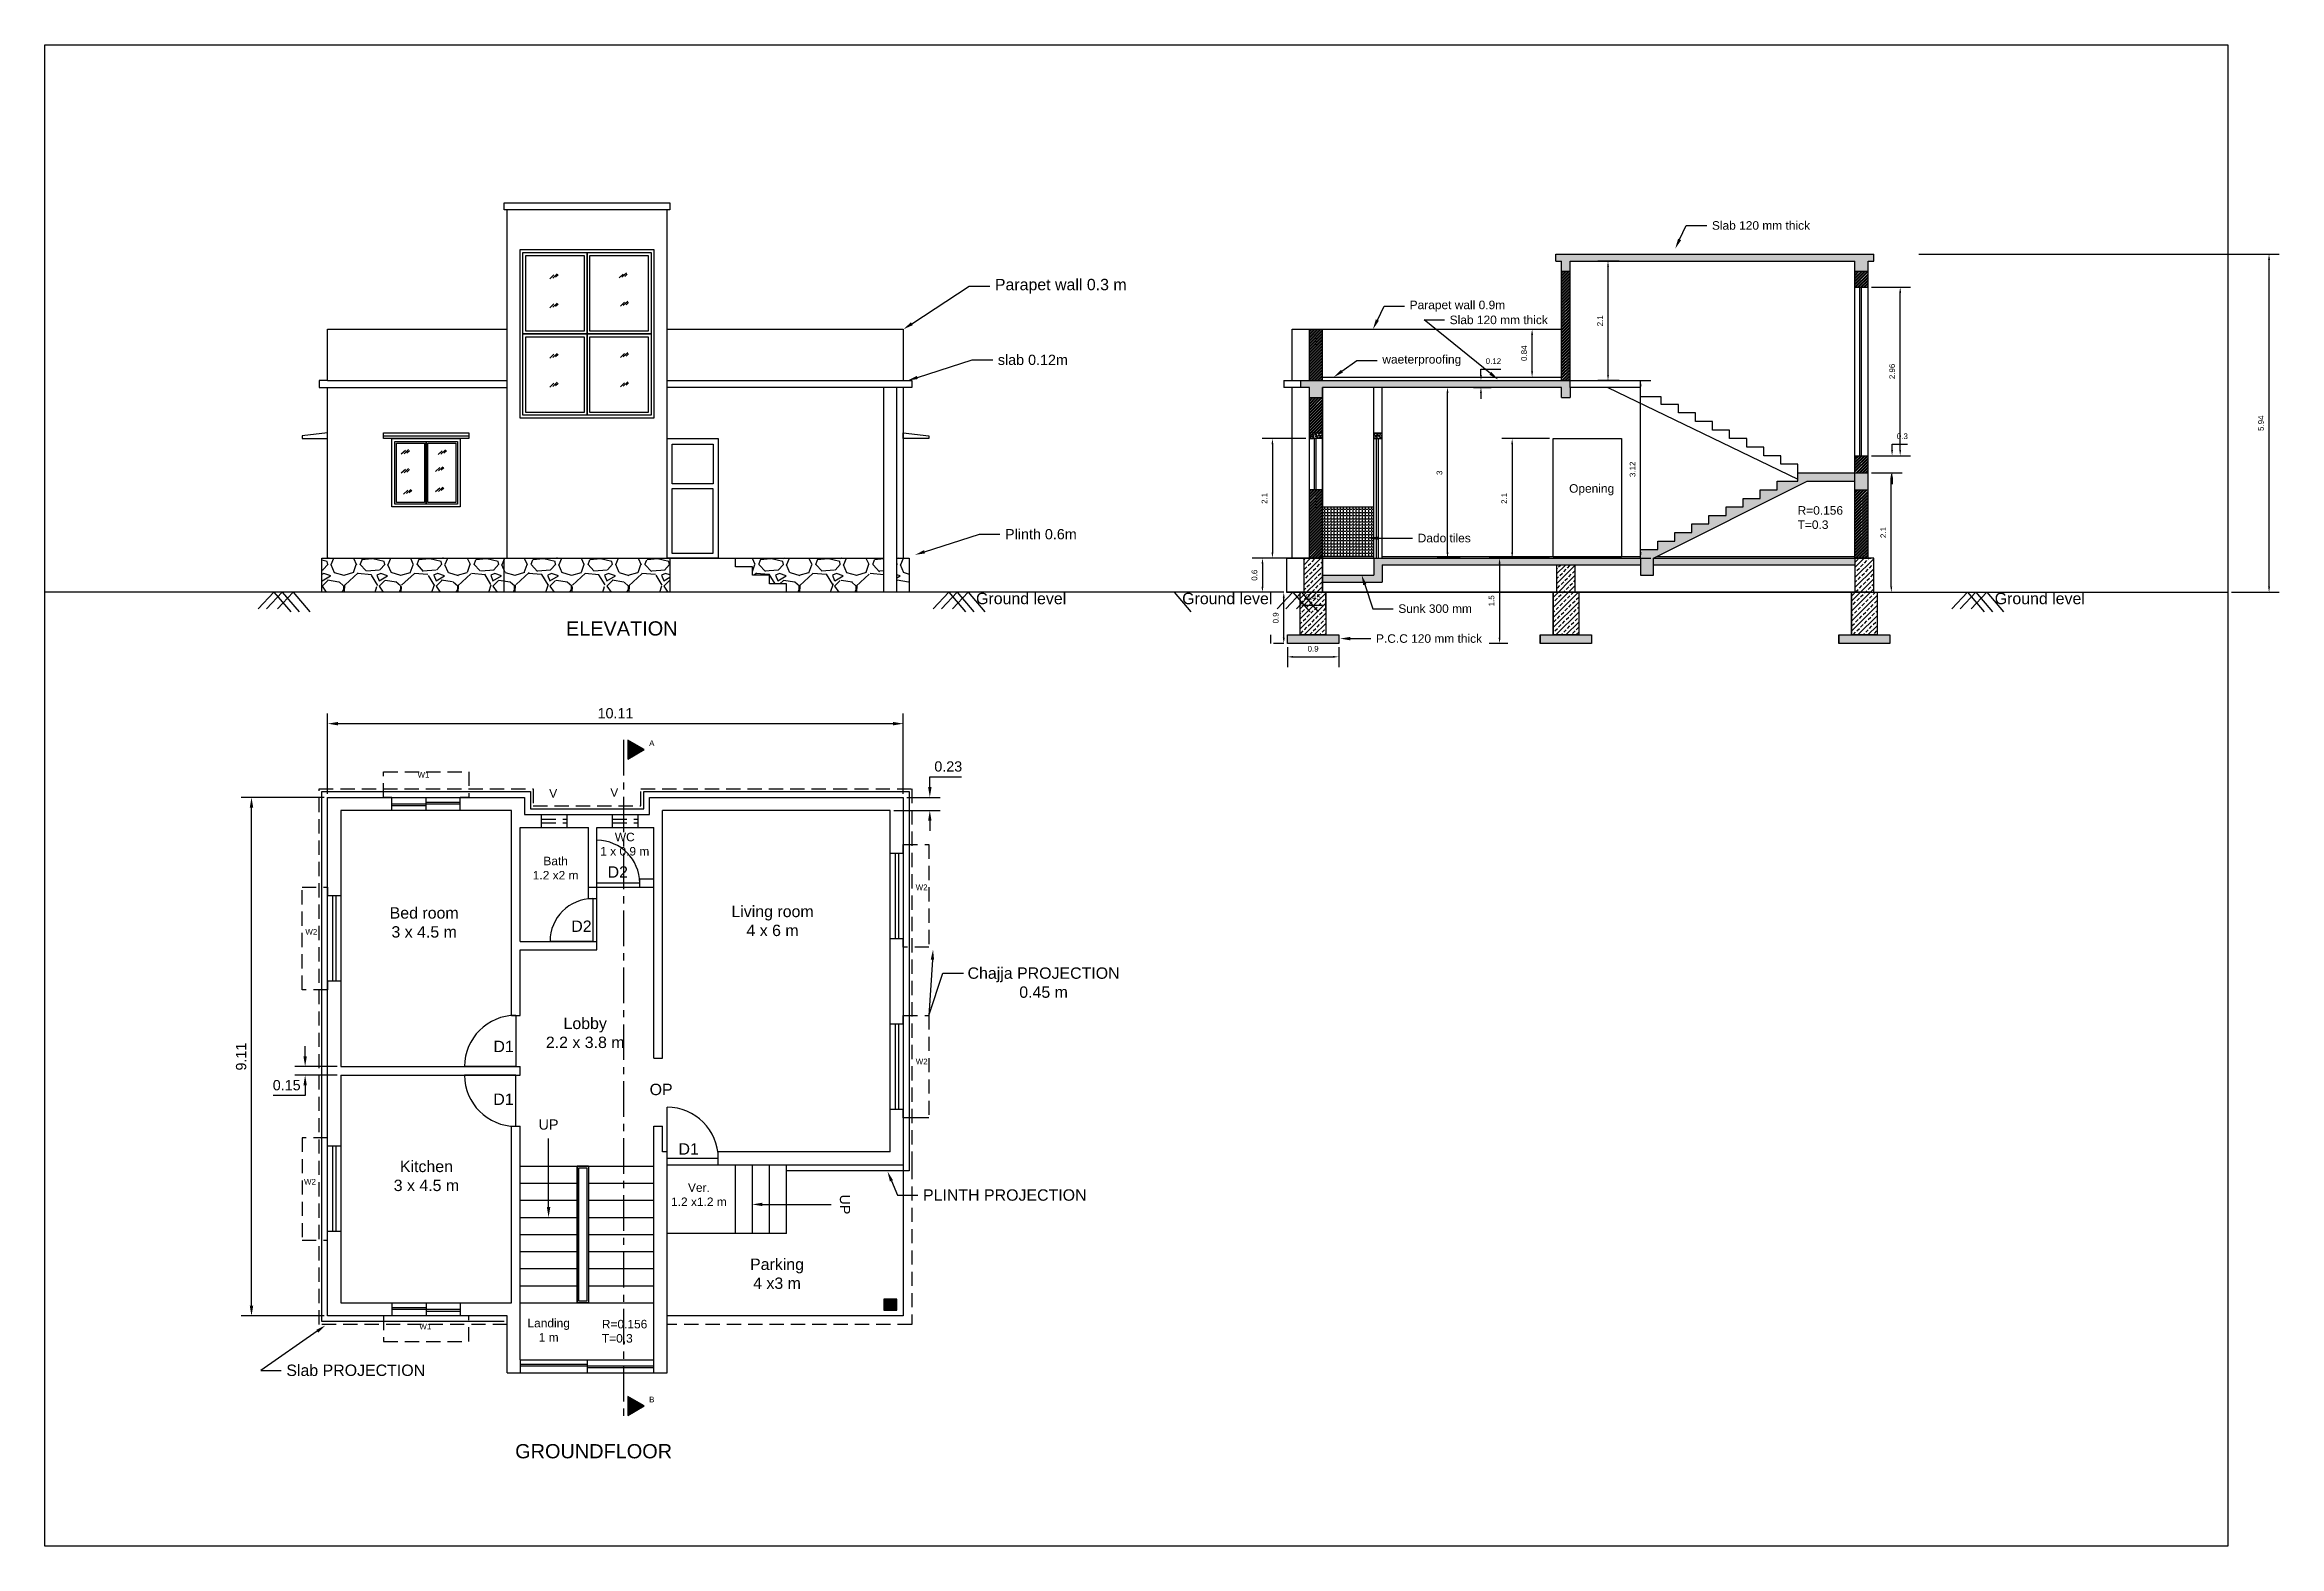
# Model space of a CAD drawing. Header units: metres. Extents: x 4.8 to 44, y 0.8 to 27.1.
import ezdxf
from ezdxf import colors
from ezdxf.entities.mleader import LeaderData, LeaderLine
from ezdxf.math import Vec2, Vec3

# ---------------------------------------------------------------- set-up
doc = ezdxf.new("R2010")
doc.units = ezdxf.units.M
doc.header["$MEASUREMENT"] = 0
doc.linetypes.add('CENTER', pattern=[2, 1.25, -0.25, 0.25, -0.25])
doc.linetypes.add('HIDDEN', pattern=[0.375, 0.25, -0.125])
doc.styles.get("Standard").update_dxf_attribs({"font": 'arial.ttf'})
doc.dimstyles.new('SECTION of Standard', dxfattribs={"dimtxt": 0.1, "dimasz": 0.1, "dimexe": 0.18, "dimexo": 0.0625, "dimgap": 0.09, "dimtad": 1, "dimtoh": 1, "dimdsep": 46, "dimtxsty": 'Standard', "dimcen": 0.09, "dimclrd": 123, "dimclrt": 151, "dimadec": 0, "dimazin": 0, "dimtfac": 1, "dimtofl": 0, "dimtmove": 0, "dimatfit": 3, "dimfxl": 1, "dimtolj": 1, "dimtzin": 0, "dimarcsym": 0})
doc.dimstyles.get("Standard").update_dxf_attribs({"dimtxt": 0.18, "dimasz": 0.18, "dimexe": 0.18, "dimexo": 0.0625, "dimgap": 0.09, "dimtad": 1, "dimtoh": 1, "dimdsep": 46, "dimtxsty": 'Standard', "dimcen": 0.09, "dimadec": 0, "dimazin": 0, "dimtfac": 1, "dimtofl": 0, "dimtmove": 0, "dimatfit": 3, "dimfxl": 1, "dimtolj": 1, "dimtzin": 0, "dimarcsym": 0})
pattern_1 = [(50, (-6.864617, 0), (0.07172602, -0.006275213), [0.0075, -0.0825]), (355, (-6.86462, 0), (-0.01387513, 0.07521921), [0.006, -0.066]), (100.45144, (-6.85864, -0.00052), (0.05785088, 0.068944), [0.00637402, -0.07011421]), (46.1842, (-6.86462, 0.02), (0.10672413, -0.01655193), [0.01125, -0.12375]), (96.63564, (-6.85572, 0.01862), (0.0934662, 0.09741186), [0.00956103, -0.10517138]), (351.18416, (-6.86462, 0.02), (0.0934662, 0.09741186), [0.009, -0.099]), (21, (-6.854617, 0.015), (0.059690705, -0.04026189), [0.0075, -0.0825]), (326, (-6.85462, 0.015), (0.02433153, 0.072515), [0.006, -0.066]), (71.45144, (-6.84964, 0.011645), (0.08402224, 0.03225312), [0.00637402, -0.07011421]), (37.5, (-6.864617, 0), (0.001215986, 0.033289385), [0, -0.0652, 0, -0.067, 0, -0.06625]), (7.5, (-6.864617, 0), (0.026306954, 0.03944117), [0, -0.0382, 0, -0.0637, 0, -0.02525]), (327.5, (-6.886917, 0), (0.053382244, -0.002255487), [0, -0.025, 0, -0.078, 0, -0.1035]), (317.5, (-6.896917, 0), (0.058318617, 0.0100105), [0, -0.0325, 0, -0.0518, 0, -0.0735])]

msp = doc.modelspace()

# ---------------------------------------------------------------- texts
at = {"color": 1, "attachment_point": 1}
for s, width, heights, insert, char_height in [('{\\C165;\\c11495262;Opening}', 1.07127, [0], (31.525, 19.416), 0.15), ('{\\C165;\\c11495262;R=0.156\\PT=0.3}', 1.07127, [0], (35.538, 19.03), 0.15), ('{\\C165;\\c11495262;Ground level}', 2.11918, [0], (21.11, 17.508), 0.2), ('{\\C165;\\c11495262;Ground level}', 2.11918, [0], (24.73, 17.508), 0.2), ('{\\C165;\\c11495262;Ground level}', 2.11918, [0], (38.999, 17.508), 0.2), ('{\\C3;ELEVATION}', 1.52604, [0.207], (13.908, 17.007), 0.25), ('{\\C165;\\c11495262; \\C61;\\c10088173;  \\H0.5x;A}', 1.88938, [0], (15.136, 14.916), 0.2), ('{\\C165;\\c11495262;   \\C61;\\c10088173;  \\H0.75x;V}', 1.88938, [0], (14.299, 14.075), 0.2), ('\\pxqc,t1;{\\C165;\\c11495262;WC\\P1 x 0.9 m}', 1.52604, [0], (14.178, 13.292), 0.15), ('\\pxqc,t1;{\\C165;\\c11495262;Bath\\P1.2 x2 m}', 1.52604, [0], (12.964, 12.871), 0.15), ('{\\C165;\\c11495262;  \\C61;\\c10088173; \\H0.5x;W2}', 1.88938, [0], (19.817, 12.383), 0.2), ('\\pxqc,t1;{\\C165;\\c11495262;Bed room\\P3 x 4.5 m}', 1.52604, [0], (10.655, 11.984), 0.2), ('\\pxqc,t1;{\\C165;\\c11495262;Living room\\P4 x 6 m}', 1.52604, [0], (16.773, 12.01), 0.2), ('\\pxqc,t1;{\\C165;\\c11495262;Lobby\\P2.2 x 3.8 m}', 1.52604, [0], (13.483, 10.043), 0.2), ('{\\C165;\\c11495262; \\C61;\\c10088173;     D1}', 1.88938, [0], (12.169, 9.638), 0.2), ('{\\C165;\\c11495262;   \\H0.5x;\\C61;\\c10088173;W2}', 1.88938, [0], (19.818, 9.323), 0.2), ('{\\C165;\\c11495262;      \\C61;\\c7923941;D1}', 1.88938, [0], (12.167, 8.71), 0.2), ('{\\C61;\\c10088173;      OP}', 1.88938, [0], (14.912, 8.882), 0.2), ('\\pxqc,t1;{\\C165;\\c11495262;Kitchen\\P3 x 4.5 m}', 1.52604, [0], (10.695, 7.53), 0.2), ('{\\C61;\\c10088173;      D1}', 1.88938, [0], (15.419, 7.837), 0.2), ('{\\C165;\\c11495262;  \\C61;\\c10088173; \\H0.5x;W2}', 1.88938, [0], (9.075, 7.21), 0.2), ('\\pxqc,t1;{\\C165;\\c11495262;Ver.\\P1.2 x1.2 m}', 1.52604, [0], (15.48, 7.133), 0.15), ('\\pxqc,t1;{\\C165;\\c11495262;Parking\\P4 x3 m}', 1.52604, [0], (16.852, 5.811), 0.2), ('\\pxqc;{\\C146;\\c9000464;Landing \\P1 m}', 1.12815, [0], (13.041, 4.752), 0.15), ('{\\C165;\\c11495262;R=0.156\\PT=0,3}', 1.07127, [0], (14.539, 4.734), 0.15), ('{\\C165;\\c11495262; \\C61;\\c10088173;  \\H0.5x;W1}', 1.88938, [0], (11.101, 4.666), 0.2), ('{\\C165;\\c11495262; \\C61;\\c10088173;  \\H0.5x;B}', 1.88938, [0], (15.136, 3.385), 0.2), ('\\pxqc;{\\C3;GROUNDFLOOR}', 1.86605, [0], (13.461, 2.551), 0.25)]:
    msp.add_mtext_dynamic_manual_height_columns(s, width=width, gutter_width=1, heights=heights, dxfattribs=dict(at, insert=insert, char_height=char_height))
at = {"color": 61, "true_color": 0xedee99, "char_height": 0.2, "attachment_point": 1}
for s, heights, insert in [('{\\C165;\\c11495262;  } {\\H0.5x;W1}', [0], (11.069, 14.361)), ('{\\C165;\\c11495262;   \\H0.75x;   \\C61;\\c10088173;V}', [0], (13.207, 14.058)), ('{\\C165;\\c11495262;     } D2', [0], (14.174, 12.703)), ('{\\C165;\\c11495262;   \\H0.5x;\\C61;\\c10088173;W2}', [0], (9.099, 11.601)), ('{\\C165;\\c11495262;     } D2', [0.201], (13.536, 11.75))]:
    msp.add_mtext_dynamic_manual_height_columns(s, width=1.88938, gutter_width=1, heights=heights, dxfattribs=dict(at, insert=insert))
at = {"color": 1, "insert": (13.777, 8.256), "char_height": 0.18, "attachment_point": 3}
msp.add_mtext('{\\C165;\\c11495262;UP}', dxfattribs=at)
at = {"color": 1, "insert": (18.899, 6.587), "char_height": 0.18, "attachment_point": 3, "rotation": 270}
msp.add_mtext('{\\C165;\\c11495262;UP}', dxfattribs=at)

# ---------------------------------------------------------------- blocks, each defined once
blk = doc.blocks.new('*D1')
at = {"color": 0, "lineweight": -2, "transparency": 16777216}
for p, q in [((9.66, 13.914), (8.206, 13.914)), ((8.386, 4.984), (8.386, 13.734)), ((9.66, 4.804), (8.206, 4.804))]:
    blk.add_line(p, q, dxfattribs=at)
at = {"color": 0, "transparency": 16777216}
for points in [[(8.356, 13.734), (8.416, 13.734), (8.386, 13.914)], [(8.356, 4.984), (8.416, 4.984), (8.386, 4.804)]]:
    blk.add_solid(points, dxfattribs=at)
at = {"layer": 'Defpoints', "color": 0, "transparency": 16777216}
for p in [(8.386, 13.914), (9.723, 13.914), (9.723, 4.804)]:
    blk.add_point(p, dxfattribs=at)
at = {"color": 0, "transparency": 16777216, "insert": (8.204, 9.359), "char_height": 0.18, "attachment_point": 5, "rotation": 90}
blk.add_mtext('\\A1;9.11', dxfattribs=at)
blk = doc.blocks.new('*D2')
at = {"color": 0, "lineweight": -2, "transparency": 16777216}
for p, q in [((9.723, 13.977), (9.723, 15.389)), ((19.833, 13.977), (19.833, 15.389)), ((9.903, 15.209), (19.653, 15.209))]:
    blk.add_line(p, q, dxfattribs=at)
at = {"color": 0, "transparency": 16777216}
for points in [[(9.903, 15.239), (9.903, 15.179), (9.723, 15.209)], [(19.653, 15.239), (19.653, 15.179), (19.833, 15.209)]]:
    blk.add_solid(points, dxfattribs=at)
at = {"layer": 'Defpoints', "color": 0, "transparency": 16777216}
for p in [(19.833, 15.209), (9.723, 13.914), (19.833, 13.914)]:
    blk.add_point(p, dxfattribs=at)
at = {"color": 0, "transparency": 16777216, "insert": (14.778, 15.391), "char_height": 0.18, "attachment_point": 5}
blk.add_mtext('\\A1;10.11', dxfattribs=at)
blk = doc.blocks.new('*D3')
at = {"color": 0, "lineweight": -2, "transparency": 16777216}
for p, q in [((20.298, 14.094), (20.298, 14.274)), ((20.298, 14.274), (20.855, 14.274)), ((19.895, 13.914), (20.478, 13.914)), ((19.665, 13.684), (20.478, 13.684)), ((20.298, 13.504), (20.298, 13.324))]:
    blk.add_line(p, q, dxfattribs=at)
at = {"color": 0, "transparency": 16777216}
for points in [[(20.268, 14.094), (20.328, 14.094), (20.298, 13.914)], [(20.268, 13.504), (20.328, 13.504), (20.298, 13.684)]]:
    blk.add_solid(points, dxfattribs=at)
at = {"layer": 'Defpoints', "color": 0, "transparency": 16777216}
for p in [(19.833, 13.914), (20.298, 13.914), (19.603, 13.684)]:
    blk.add_point(p, dxfattribs=at)
at = {"color": 0, "transparency": 16777216, "insert": (20.622, 14.456), "char_height": 0.18, "attachment_point": 5}
blk.add_mtext('\\A1;0.23', dxfattribs=at)
blk = doc.blocks.new('*D4')
at = {"color": 0, "lineweight": -2, "transparency": 16777216}
for p, q in [((9.328, 9.364), (9.328, 9.544)), ((9.89, 9.184), (9.148, 9.184)), ((9.89, 9.034), (9.148, 9.034)), ((9.328, 8.674), (8.769, 8.674)), ((9.328, 8.854), (9.328, 8.674))]:
    blk.add_line(p, q, dxfattribs=at)
at = {"color": 0, "transparency": 16777216}
for points in [[(9.298, 9.364), (9.358, 9.364), (9.328, 9.184)], [(9.298, 8.854), (9.358, 8.854), (9.328, 9.034)]]:
    blk.add_solid(points, dxfattribs=at)
at = {"layer": 'Defpoints', "color": 0, "transparency": 16777216}
for p in [(9.328, 9.034), (9.953, 9.184), (9.953, 9.034)]:
    blk.add_point(p, dxfattribs=at)
at = {"color": 0, "transparency": 16777216, "insert": (9.004, 8.856), "char_height": 0.18, "attachment_point": 5}
blk.add_mtext('\\A1;0.15', dxfattribs=at)
blk = doc.blocks.new('*D5')
at = {"color": 0, "lineweight": -2, "transparency": 16777216}
for p, q in [((29.091, 22.137), (31.055, 22.137)), ((29.356, 21.297), (31.055, 21.297))]:
    blk.add_line(p, q, dxfattribs=at)
at = {"color": 123, "lineweight": -2, "transparency": 16777216}
blk.add_line((30.875, 21.397), (30.875, 22.037), dxfattribs=at)
at = {"color": 123, "transparency": 16777216}
for points in [[(30.858, 22.037), (30.892, 22.037), (30.875, 22.137)], [(30.858, 21.397), (30.892, 21.397), (30.875, 21.297)]]:
    blk.add_solid(points, dxfattribs=at)
at = {"layer": 'Defpoints', "color": 0, "transparency": 16777216}
for p in [(29.029, 22.137), (30.875, 22.137), (29.294, 21.297)]:
    blk.add_point(p, dxfattribs=at)
at = {"color": 151, "transparency": 16777216, "insert": (30.734, 21.717), "char_height": 0.1, "attachment_point": 5, "rotation": 90}
blk.add_mtext('\\A1;0.84', dxfattribs=at)
blk = doc.blocks.new('*D6')
at = {"color": 0, "lineweight": -2, "transparency": 16777216}
for p, q in [((29.846, 21.237), (30.157, 21.237)), ((29.846, 21.117), (30.157, 21.117))]:
    blk.add_line(p, q, dxfattribs=at)
at = {"color": 123, "lineweight": -2, "transparency": 16777216}
for p, q in [((29.977, 21.337), (29.977, 21.437)), ((29.977, 21.437), (30.326, 21.437)), ((29.977, 21.017), (29.977, 20.917))]:
    blk.add_line(p, q, dxfattribs=at)
at = {"color": 123, "transparency": 16777216}
for points in [[(29.96, 21.337), (29.994, 21.337), (29.977, 21.237)], [(29.96, 21.017), (29.994, 21.017), (29.977, 21.117)]]:
    blk.add_solid(points, dxfattribs=at)
at = {"layer": 'Defpoints', "color": 0, "transparency": 16777216}
for p in [(29.784, 21.237), (29.977, 21.237), (29.784, 21.117)]:
    blk.add_point(p, dxfattribs=at)
at = {"color": 151, "transparency": 16777216, "insert": (30.196, 21.578), "char_height": 0.1, "attachment_point": 5}
blk.add_mtext('\\A1;0.12', dxfattribs=at)
blk = doc.blocks.new('*D7')
at = {"color": 0, "lineweight": -2, "transparency": 16777216}
for p, q in [((32.698, 21.237), (32.961, 21.237)), ((32.698, 18.117), (32.961, 18.117))]:
    blk.add_line(p, q, dxfattribs=at)
at = {"color": 123, "lineweight": -2, "transparency": 16777216}
blk.add_line((32.781, 18.217), (32.781, 21.137), dxfattribs=at)
at = {"color": 123, "transparency": 16777216}
for points in [[(32.764, 21.137), (32.798, 21.137), (32.781, 21.237)], [(32.764, 18.217), (32.798, 18.217), (32.781, 18.117)]]:
    blk.add_solid(points, dxfattribs=at)
at = {"layer": 'Defpoints', "color": 0, "transparency": 16777216}
for p in [(32.635, 21.237), (32.781, 21.237), (32.635, 18.117)]:
    blk.add_point(p, dxfattribs=at)
at = {"color": 151, "transparency": 16777216, "insert": (32.64, 19.677), "char_height": 0.1, "attachment_point": 5, "rotation": 90}
blk.add_mtext('\\A1;3.12', dxfattribs=at)
blk = doc.blocks.new('*D8')
at = {"color": 0, "lineweight": -2, "transparency": 16777216}
for p, q in [((29.61, 21.117), (29.209, 21.117)), ((29.61, 18.117), (29.209, 18.117))]:
    blk.add_line(p, q, dxfattribs=at)
at = {"color": 123, "lineweight": -2, "transparency": 16777216}
blk.add_line((29.389, 18.217), (29.389, 21.017), dxfattribs=at)
at = {"color": 123, "transparency": 16777216}
for points in [[(29.373, 21.017), (29.406, 21.017), (29.389, 21.117)], [(29.373, 18.217), (29.406, 18.217), (29.389, 18.117)]]:
    blk.add_solid(points, dxfattribs=at)
at = {"layer": 'Defpoints', "color": 0, "transparency": 16777216}
for p in [(29.389, 21.117), (29.673, 21.117), (29.673, 18.117)]:
    blk.add_point(p, dxfattribs=at)
at = {"color": 151, "transparency": 16777216, "insert": (29.248, 19.617), "char_height": 0.1, "attachment_point": 5, "rotation": 90}
blk.add_mtext('\\A1;3', dxfattribs=at)
blk = doc.blocks.new('*D9')
at = {"color": 0, "lineweight": -2, "transparency": 16777216}
for p, q in [((26.516, 17.517), (26.334, 17.517)), ((26.516, 16.617), (26.334, 16.617))]:
    blk.add_line(p, q, dxfattribs=at)
at = {"color": 123, "lineweight": -2, "transparency": 16777216}
blk.add_line((26.514, 16.717), (26.514, 17.417), dxfattribs=at)
at = {"color": 123, "transparency": 16777216}
for points in [[(26.497, 17.417), (26.531, 17.417), (26.514, 17.517)], [(26.497, 16.717), (26.531, 16.717), (26.514, 16.617)]]:
    blk.add_solid(points, dxfattribs=at)
at = {"layer": 'Defpoints', "color": 0, "transparency": 16777216}
for p in [(26.514, 17.517), (26.579, 17.517, 0.45), (26.579, 16.617, 0.45)]:
    blk.add_point(p, dxfattribs=at)
at = {"color": 151, "transparency": 16777216, "insert": (26.373, 17.067), "char_height": 0.1, "attachment_point": 5, "rotation": 90}
blk.add_mtext('\\A1;0.9', dxfattribs=at)
blk = doc.blocks.new('*D10')
at = {"color": 0, "lineweight": -2, "transparency": 16777216}
for p, q in [((26.579, 16.555), (26.579, 16.203)), ((27.479, 16.555), (27.479, 16.203))]:
    blk.add_line(p, q, dxfattribs=at)
at = {"color": 123, "lineweight": -2, "transparency": 16777216}
blk.add_line((26.679, 16.383), (27.379, 16.383), dxfattribs=at)
at = {"color": 123, "transparency": 16777216}
for points in [[(26.679, 16.399), (26.679, 16.366), (26.579, 16.383)], [(27.379, 16.399), (27.379, 16.366), (27.479, 16.383)]]:
    blk.add_solid(points, dxfattribs=at)
at = {"layer": 'Defpoints', "color": 0, "transparency": 16777216}
for p in [(26.579, 16.617, 0.45), (27.479, 16.617, 0.45), (27.479, 16.383)]:
    blk.add_point(p, dxfattribs=at)
at = {"color": 151, "transparency": 16777216, "insert": (27.029, 16.524), "char_height": 0.1, "attachment_point": 5}
blk.add_mtext('\\A1;0.9', dxfattribs=at)
blk = doc.blocks.new('*D11')
at = {"color": 0, "lineweight": -2, "transparency": 16777216}
for p, q in [((26.804, 17.205), (26.804, 17.47)), ((27.254, 17.205), (27.254, 17.47))]:
    blk.add_line(p, q, dxfattribs=at)
at = {"color": 123, "lineweight": -2, "transparency": 16777216}
blk.add_line((26.904, 17.29), (27.154, 17.29), dxfattribs=at)
at = {"color": 123, "transparency": 16777216}
for points in [[(26.904, 17.307), (26.904, 17.274), (26.804, 17.29)], [(27.154, 17.307), (27.154, 17.274), (27.254, 17.29)]]:
    blk.add_solid(points, dxfattribs=at)
at = {"layer": 'Defpoints', "color": 0, "transparency": 16777216}
for p in [(27.254, 17.29), (26.804, 17.142, 0.45), (27.254, 17.142, 0.45)]:
    blk.add_point(p, dxfattribs=at)
at = {"color": 151, "transparency": 16777216, "insert": (27.029, 17.431), "char_height": 0.1, "attachment_point": 5}
blk.add_mtext('\\A1;0.45', dxfattribs=at)
blk = doc.blocks.new('*D12')
at = {"color": 0, "lineweight": -2, "transparency": 16777216}
for p, q in [((26.901, 20.217), (26.135, 20.217)), ((26.901, 18.117), (26.135, 18.117))]:
    blk.add_line(p, q, dxfattribs=at)
at = {"color": 123, "lineweight": -2, "transparency": 16777216}
blk.add_line((26.315, 20.117), (26.315, 18.217), dxfattribs=at)
at = {"color": 123, "transparency": 16777216}
for points in [[(26.299, 20.117), (26.332, 20.117), (26.315, 20.217)], [(26.299, 18.217), (26.332, 18.217), (26.315, 18.117)]]:
    blk.add_solid(points, dxfattribs=at)
at = {"layer": 'Defpoints', "color": 0, "transparency": 16777216}
for p in [(26.964, 20.217), (26.315, 18.117), (26.964, 18.117)]:
    blk.add_point(p, dxfattribs=at)
at = {"color": 151, "transparency": 16777216, "insert": (26.175, 19.167), "char_height": 0.1, "attachment_point": 5, "rotation": 90}
blk.add_mtext('\\A1;2.1', dxfattribs=at)
blk = doc.blocks.new('*D13')
at = {"color": 0, "lineweight": -2, "transparency": 16777216}
for p, q in [((32.405, 23.337), (32.028, 23.337)), ((32.405, 21.237), (32.028, 21.237))]:
    blk.add_line(p, q, dxfattribs=at)
at = {"color": 123, "lineweight": -2, "transparency": 16777216}
blk.add_line((32.208, 21.337), (32.208, 23.237), dxfattribs=at)
at = {"color": 123, "transparency": 16777216}
for points in [[(32.192, 23.237), (32.225, 23.237), (32.208, 23.337)], [(32.192, 21.337), (32.225, 21.337), (32.208, 21.237)]]:
    blk.add_solid(points, dxfattribs=at)
at = {"layer": 'Defpoints', "color": 0, "transparency": 16777216}
for p in [(32.208, 23.337), (32.467, 23.337), (32.467, 21.237)]:
    blk.add_point(p, dxfattribs=at)
at = {"color": 151, "transparency": 16777216, "insert": (32.068, 22.287), "char_height": 0.1, "attachment_point": 5, "rotation": 90}
blk.add_mtext('\\A1;2.1', dxfattribs=at)
blk = doc.blocks.new('*D14')
at = {"color": 0, "lineweight": -2, "transparency": 16777216}
for p, q in [((30.45, 18.117), (30.124, 18.117)), ((30.45, 16.617), (30.124, 16.617))]:
    blk.add_line(p, q, dxfattribs=at)
at = {"color": 123, "lineweight": -2, "transparency": 16777216}
blk.add_line((30.304, 18.017), (30.304, 16.717), dxfattribs=at)
at = {"color": 123, "transparency": 16777216}
for points in [[(30.287, 18.017), (30.32, 18.017), (30.304, 18.117)], [(30.287, 16.717), (30.32, 16.717), (30.304, 16.617)]]:
    blk.add_solid(points, dxfattribs=at)
at = {"layer": 'Defpoints', "color": 0, "transparency": 16777216}
for p in [(30.513, 18.117), (30.304, 16.617), (30.513, 16.617)]:
    blk.add_point(p, dxfattribs=at)
at = {"color": 151, "transparency": 16777216, "insert": (30.163, 17.367), "char_height": 0.1, "attachment_point": 5, "rotation": 90}
blk.add_mtext('\\A1;1.5', dxfattribs=at)
blk = doc.blocks.new('*D15')
at = {"color": 0, "lineweight": -2, "transparency": 16777216}
for p, q in [((31.181, 20.217), (30.345, 20.217)), ((31.181, 18.117), (30.345, 18.117))]:
    blk.add_line(p, q, dxfattribs=at)
at = {"color": 123, "lineweight": -2, "transparency": 16777216}
blk.add_line((30.525, 20.117), (30.525, 18.217), dxfattribs=at)
at = {"color": 123, "transparency": 16777216}
for points in [[(30.509, 20.117), (30.542, 20.117), (30.525, 20.217)], [(30.509, 18.217), (30.542, 18.217), (30.525, 18.117)]]:
    blk.add_solid(points, dxfattribs=at)
at = {"layer": 'Defpoints', "color": 0, "transparency": 16777216}
for p in [(31.244, 20.217), (30.525, 18.117), (31.244, 18.117)]:
    blk.add_point(p, dxfattribs=at)
at = {"color": 151, "transparency": 16777216, "insert": (30.385, 19.167), "char_height": 0.1, "attachment_point": 5, "rotation": 90}
blk.add_mtext('\\A1;2.1', dxfattribs=at)
blk = doc.blocks.new('*D16')
at = {"color": 0, "lineweight": -2, "transparency": 16777216}
for p, q in [((36.836, 19.617), (37.363, 19.617)), ((36.996, 17.517), (37.363, 17.517))]:
    blk.add_line(p, q, dxfattribs=at)
at = {"color": 123, "lineweight": -2, "transparency": 16777216}
blk.add_line((37.183, 17.617), (37.183, 19.517), dxfattribs=at)
at = {"color": 123, "transparency": 16777216}
for points in [[(37.167, 19.517), (37.2, 19.517), (37.183, 19.617)], [(37.167, 17.617), (37.2, 17.617), (37.183, 17.517)]]:
    blk.add_solid(points, dxfattribs=at)
at = {"layer": 'Defpoints', "color": 0, "transparency": 16777216}
for p in [(36.774, 19.617), (37.183, 19.617), (36.934, 17.517)]:
    blk.add_point(p, dxfattribs=at)
at = {"color": 151, "transparency": 16777216, "insert": (37.043, 18.567), "char_height": 0.1, "attachment_point": 5, "rotation": 90}
blk.add_mtext('\\A1;2.1', dxfattribs=at)
blk = doc.blocks.new('*D17')
at = {"color": 123, "lineweight": -2, "transparency": 16777216}
for p, q in [((37.196, 20.017), (37.196, 20.117)), ((37.196, 20.117), (37.468, 20.117)), ((37.196, 19.517), (37.196, 19.417))]:
    blk.add_line(p, q, dxfattribs=at)
at = {"color": 0, "lineweight": -2, "transparency": 16777216}
for p, q in [((37.162, 19.917), (37.376, 19.917)), ((37.162, 19.617), (37.376, 19.617))]:
    blk.add_line(p, q, dxfattribs=at)
at = {"color": 123, "transparency": 16777216}
for points in [[(37.18, 20.017), (37.213, 20.017), (37.196, 19.917)], [(37.18, 19.517), (37.213, 19.517), (37.196, 19.617)]]:
    blk.add_solid(points, dxfattribs=at)
at = {"layer": 'Defpoints', "color": 0, "transparency": 16777216}
for p in [(37.1, 19.917), (37.196, 19.917), (37.1, 19.617)]:
    blk.add_point(p, dxfattribs=at)
at = {"color": 151, "transparency": 16777216, "insert": (37.377, 20.258), "char_height": 0.1, "attachment_point": 5}
blk.add_mtext('\\A1;0.3', dxfattribs=at)
blk = doc.blocks.new('*D18')
at = {"color": 0, "lineweight": -2, "transparency": 16777216}
for p, q in [((36.836, 22.877), (37.519, 22.877)), ((36.836, 19.917), (37.519, 19.917))]:
    blk.add_line(p, q, dxfattribs=at)
at = {"color": 123, "lineweight": -2, "transparency": 16777216}
blk.add_line((37.339, 20.017), (37.339, 22.777), dxfattribs=at)
at = {"color": 123, "transparency": 16777216}
for points in [[(37.323, 22.777), (37.356, 22.777), (37.339, 22.877)], [(37.323, 20.017), (37.356, 20.017), (37.339, 19.917)]]:
    blk.add_solid(points, dxfattribs=at)
at = {"layer": 'Defpoints', "color": 0, "transparency": 16777216}
for p in [(36.774, 22.877), (37.339, 22.877), (36.774, 19.917)]:
    blk.add_point(p, dxfattribs=at)
at = {"color": 151, "transparency": 16777216, "insert": (37.198, 21.397), "char_height": 0.1, "attachment_point": 5, "rotation": 90}
blk.add_mtext('\\A1;2.96', dxfattribs=at)
blk = doc.blocks.new('*D19')
at = {"color": 0, "lineweight": -2, "transparency": 16777216}
for p, q in [((37.664, 23.457), (43.997, 23.457)), ((43.155, 17.517), (43.997, 17.517))]:
    blk.add_line(p, q, dxfattribs=at)
at = {"color": 123, "lineweight": -2, "transparency": 16777216}
blk.add_line((43.817, 17.617), (43.817, 23.357), dxfattribs=at)
at = {"color": 123, "transparency": 16777216}
for points in [[(43.8, 23.357), (43.834, 23.357), (43.817, 23.457)], [(43.8, 17.617), (43.834, 17.617), (43.817, 17.517)]]:
    blk.add_solid(points, dxfattribs=at)
at = {"layer": 'Defpoints', "color": 0, "transparency": 16777216}
for p in [(37.602, 23.457), (43.817, 23.457), (43.093, 17.517)]:
    blk.add_point(p, dxfattribs=at)
at = {"color": 151, "transparency": 16777216, "insert": (43.676, 20.487), "char_height": 0.1, "attachment_point": 5, "rotation": 90}
blk.add_mtext('\\A1;5.94', dxfattribs=at)
blk = doc.blocks.new('*D20')
at = {"color": 0, "lineweight": -2, "transparency": 16777216}
for p, q in [((26.501, 18.117), (25.96, 18.117)), ((26.501, 17.517), (25.96, 17.517))]:
    blk.add_line(p, q, dxfattribs=at)
at = {"color": 123, "lineweight": -2, "transparency": 16777216}
blk.add_line((26.14, 18.017), (26.14, 17.617), dxfattribs=at)
at = {"color": 123, "transparency": 16777216}
for points in [[(26.123, 18.017), (26.156, 18.017), (26.14, 18.117)], [(26.123, 17.617), (26.156, 17.617), (26.14, 17.517)]]:
    blk.add_solid(points, dxfattribs=at)
at = {"layer": 'Defpoints', "color": 0, "transparency": 16777216}
for p in [(26.564, 18.117), (26.14, 17.517), (26.564, 17.517)]:
    blk.add_point(p, dxfattribs=at)
at = {"color": 151, "transparency": 16777216, "insert": (25.999, 17.817), "char_height": 0.1, "attachment_point": 5, "rotation": 90}
blk.add_mtext('\\A1;0.6', dxfattribs=at)

# ---------------------------------------------------------------- dimensions: what is measured, and where the dimension line sits
for base, p1, p2, picture, middle in [((32.208, 23.337), (32.467, 21.237), (32.467, 23.337), '*D13', (32.068, 22.287)), ((43.817, 23.457), (43.093, 17.517), (37.602, 23.457), '*D19', (43.676, 20.487)), ((30.875, 22.137), (29.294, 21.297), (29.029, 22.137), '*D5', (30.734, 21.717)), ((29.977, 21.237), (29.784, 21.117), (29.784, 21.237), '*D6', (30.196, 21.578)), ((32.781, 21.237), (32.635, 18.117), (32.635, 21.237), '*D7', (32.64, 19.677)), ((29.389, 21.117), (29.673, 18.117), (29.673, 21.117), '*D8', (29.248, 19.617)), ((26.315, 18.117), (26.964, 20.217), (26.964, 18.117), '*D12', (26.175, 19.167)), ((30.525, 18.117), (31.244, 20.217), (31.244, 18.117), '*D15', (30.385, 19.167)), ((37.196, 19.917), (37.1, 19.617), (37.1, 19.917), '*D17', (37.377, 20.258)), ((37.183, 19.617), (36.934, 17.517), (36.774, 19.617), '*D16', (37.043, 18.567)), ((26.14, 17.517), (26.564, 18.117), (26.564, 17.517), '*D20', (25.999, 17.817)), ((30.304, 16.617), (30.513, 18.117), (30.513, 16.617), '*D14', (30.163, 17.367)), ((26.514, 17.517), (26.579, 16.617, 0.45), (26.579, 17.517, 0.45), '*D9', (26.373, 17.067))]:
    dim = msp.add_linear_dim(base=base, p1=p1, p2=p2, angle=90, dimstyle='SECTION of Standard')
    dim.commit()
    dim.dimension.update_dxf_attribs({"geometry": picture, "text_midpoint": middle})
dim = msp.add_aligned_dim(p1=(36.774, 19.917), p2=(36.774, 22.877), distance=-0.566, dimstyle='SECTION of Standard')
dim.commit()
dim.dimension.update_dxf_attribs({"geometry": '*D18', "text_midpoint": (37.198, 21.397)})
for base, p1, p2, picture, middle in [((27.254, 17.29), (26.804, 17.142, 0.45), (27.254, 17.142, 0.45), '*D11', (27.029, 17.431)), ((27.479, 16.383), (26.579, 16.617, 0.45), (27.479, 16.617, 0.45), '*D10', (27.029, 16.524))]:
    dim = msp.add_linear_dim(base=base, p1=p1, p2=p2, dimstyle='SECTION of Standard')
    dim.commit()
    dim.dimension.update_dxf_attribs({"geometry": picture, "text_midpoint": middle})
at = {"color": 1}
dim = msp.add_linear_dim(base=(19.833, 15.209), p1=(9.723, 13.914), p2=(19.833, 13.914), dimstyle='Standard', dxfattribs=at)
dim.commit()
dim.dimension.update_dxf_attribs({"geometry": '*D2', "text_midpoint": (14.778, 15.391)})
for base, p1, p2, picture, middle in [((20.298, 13.914), (19.603, 13.684), (19.833, 13.914), '*D3', (20.622, 14.456)), ((8.386, 13.914), (9.723, 4.804), (9.723, 13.914), '*D1', (8.204, 9.359)), ((9.328, 9.034), (9.953, 9.184), (9.953, 9.034), '*D4', (9.004, 8.856))]:
    dim = msp.add_linear_dim(base=base, p1=p1, p2=p2, angle=90, dimstyle='Standard', dxfattribs=at)
    dim.commit()
    dim.dimension.update_dxf_attribs({"geometry": picture, "text_midpoint": middle})

# ---------------------------------------------------------------- hatches: boundary and pattern name
at = {"true_color": 0x636466}
h = msp.add_hatch(dxfattribs=at)
h.set_pattern_fill('AR-CONC', color=251, scale=0.01)
h.set_pattern_definition(pattern_1)
h.paths.add_polyline_path([(27.479, 16.767), (26.579, 16.767), (26.579, 16.617), (27.479, 16.617)])
h.paths.add_polyline_path([(31.919, 16.767), (31.019, 16.767), (31.019, 16.617), (31.919, 16.617)])
h.paths.add_polyline_path([(37.159, 16.767), (36.259, 16.767), (36.259, 16.617), (37.159, 16.617)])
h.paths.add_polyline_path([(31.544, 21.237), (26.814, 21.237), (26.814, 21.117), (26.964, 21.117), (26.964, 20.937), (27.194, 20.937), (27.194, 21.117), (31.394, 21.117), (31.394, 20.937), (31.544, 20.937), (31.544, 21.117)])
h.paths.add_polyline_path([(28.244, 17.997), (32.781, 17.997), (32.781, 18.117), (28.094, 18.117), (28.094, 17.817), (27.194, 17.817), (27.194, 17.697), (28.244, 17.697), (28.244, 17.817)])
h.paths.add_polyline_path([(36.544, 18.117), (33.005, 18.117), (33.005, 17.997), (36.544, 17.997)], flags=17)
h.paths.add_polyline_path([(36.874, 23.457), (31.294, 23.457), (31.294, 23.337), (31.394, 23.337), (31.394, 23.157), (31.544, 23.157), (31.544, 23.337), (36.544, 23.337), (36.544, 23.157), (36.774, 23.157), (36.774, 23.337), (36.874, 23.337)])
h.paths.add_polyline_path([(35.705, 19.467), (36.544, 19.467), (36.544, 19.617), (35.544, 19.617), (35.544, 19.467), (35.181, 19.467), (35.181, 19.317), (34.881, 19.317), (34.881, 19.167), (34.581, 19.167), (34.581, 19.017), (34.281, 19.017), (34.281, 18.867), (33.981, 18.867), (33.981, 18.717), (33.681, 18.717), (33.681, 18.567), (33.381, 18.567), (33.381, 18.417), (33.081, 18.417), (33.081, 18.267), (32.781, 18.267), (32.781, 18.117), (32.781, 17.997), (32.781, 17.817), (33.005, 17.817), (33.005, 18.117)])
h.paths.add_polyline_path([(36.774, 19.617), (36.544, 19.617), (36.544, 19.467), (36.544, 19.317), (36.774, 19.317)])
at = {"true_color": 0x000000}
h = msp.add_hatch(dxfattribs=at)
h.set_pattern_fill('ANSI32', color=18, scale=0.1)
h.set_pattern_definition([(45, (-6.864617, 0), (-0.026516504, 0.026516504), []), (45, (-6.84694, 0), (-0.026516504, 0.026516504), [])])
h.paths.add_polyline_path([(26.964, 20.317), (27.194, 20.317), (27.194, 20.937), (26.964, 20.937)])
h.paths.add_polyline_path([(26.964, 18.117), (27.194, 18.117), (27.194, 19.317), (26.964, 19.317)])
h.paths.add_polyline_path([(26.964, 21.237), (27.194, 21.237), (27.194, 22.137), (26.964, 22.137)])
h.paths.add_polyline_path([(31.394, 21.237), (31.544, 21.237), (31.544, 23.157), (31.394, 23.157)])
h.paths.add_polyline_path([(36.544, 23.157), (36.544, 22.877), (36.774, 22.877), (36.774, 23.157)])
h.paths.add_polyline_path([(36.544, 19.917), (36.544, 19.617), (36.774, 19.617), (36.774, 19.917)])
h.paths.add_polyline_path([(36.774, 19.317), (36.544, 19.317), (36.544, 18.117), (36.774, 18.117)])
at = {"true_color": 0xffffff}
h = msp.add_hatch(dxfattribs=at)
h.set_pattern_fill('AR-CONC', scale=0.01)
h.set_pattern_definition(pattern_1)
h.paths.add_polyline_path([(26.964, 20.317), (26.964, 20.217), (27.194, 20.217), (27.194, 20.317)])
h.paths.add_polyline_path([(28.244, 20.217), (28.244, 20.317), (28.094, 20.317), (28.094, 20.217)])
at = {"true_color": 0x93278f}
h = msp.add_hatch(dxfattribs=at)
h.set_pattern_fill('ANGLE', color=217, scale=0.2)
h.set_pattern_definition([(0, (-6.864617, 0), (0, 0.055), [0.04, -0.015]), (90, (-6.864617, 0), (-0.055, 3e-18), [0.04, -0.015])])
h.paths.add_polyline_path([(27.194, 18.147), (28.094, 18.147), (28.094, 19.017), (27.194, 19.017)])
at = {"true_color": 0xd19cc7}
h = msp.add_hatch(dxfattribs=at)
h.set_pattern_fill('GRAVEL', color=9)
h.paths.add_polyline_path([(12.823, 18.117), (9.623, 18.117), (9.623, 17.517), (12.823, 17.517)])
h.paths.add_polyline_path([(15.733, 18.117), (12.823, 18.117), (12.823, 17.517), (15.733, 17.517)])
h.paths.add_polyline_path([(19.493, 18.117), (16.883, 18.117), (16.883, 17.967), (17.183, 17.967), (17.183, 17.817), (17.483, 17.817), (17.483, 17.667), (17.783, 17.667), (17.783, 17.517), (19.493, 17.517)])
h.paths.add_polyline_path([(19.933, 18.117), (19.719, 18.117), (19.719, 17.517), (19.933, 17.517)])
at = {"true_color": 0x93278f}
h = msp.add_hatch(dxfattribs=at)
h.set_pattern_fill('ANSI33', color=217, scale=0.5)
h.set_pattern_definition([(45, (-6.86462, 0), (-0.08838835, 0.08838835), []), (45, (-6.77623, 0), (-0.08838835, 0.08838835), [0.0625, -0.03125])])
h.paths.add_polyline_path([(27.194, 18.117), (26.864, 18.117), (26.864, 17.517), (27.194, 17.517)])
h.paths.add_polyline_path([(27.254, 17.517), (26.804, 17.517), (26.804, 16.767), (27.254, 16.767)])
h.paths.add_polyline_path([(31.634, 17.996), (31.304, 17.996), (31.304, 17.517), (31.634, 17.517)])
h.paths.add_polyline_path([(31.694, 17.517), (31.244, 17.517), (31.244, 16.767), (31.694, 16.767)])
h.paths.add_polyline_path([(36.874, 18.117), (36.544, 18.117), (36.544, 17.517), (36.874, 17.517)])
h.paths.add_polyline_path([(36.934, 17.517), (36.484, 17.517), (36.484, 16.767), (36.934, 16.767)])
at = {"true_color": 0x000000}
h = msp.add_hatch(color=18, dxfattribs=at)
h.dxf.hatch_style = 1
h.paths.add_polyline_path([(15.283, 14.752), (14.993, 14.92), (14.993, 14.584)])
h = msp.add_hatch(color=18, dxfattribs=at)
h.dxf.hatch_style = 1
h.paths.add_polyline_path([(19.719, 5.099), (19.493, 5.099), (19.493, 4.902), (19.719, 4.902)])
h = msp.add_hatch(color=18, dxfattribs=at)
h.dxf.hatch_style = 1
h.paths.add_polyline_path([(15.283, 3.221), (14.993, 3.389), (14.993, 3.053)])

# ---------------------------------------------------------------- linework, layer by layer
for p, q in [((12.873, 21.117), (12.873, 24.237)), ((15.683, 21.117), (15.683, 24.237)), ((31.294, 23.457), (36.874, 23.457)), ((31.294, 23.337), (31.294, 23.457)), ((31.294, 23.337), (31.394, 23.337)), ((31.394, 21.237), (31.394, 23.337)), ((31.394, 23.157), (31.544, 23.157)), ((31.544, 21.117), (31.544, 23.337)), ((31.544, 23.337), (36.544, 23.337)), ((36.544, 19.467), (36.544, 23.337)), ((36.544, 23.157), (36.774, 23.157)), ((36.774, 18.117), (36.774, 23.337)), ((36.774, 23.337), (36.874, 23.337)), ((36.874, 23.337), (36.874, 23.457)), ((13.698, 23.096), (13.627, 23.027)), ((13.754, 23.11), (13.675, 23.037)), ((13.77, 23.092), (13.725, 23.051)), ((14.914, 23.109), (14.842, 23.04)), ((14.969, 23.123), (14.891, 23.051)), ((14.986, 23.105), (14.941, 23.064)), ((13.698, 22.583), (13.627, 22.514)), ((13.754, 22.597), (13.675, 22.525)), ((13.77, 22.579), (13.725, 22.538)), ((14.936, 22.613), (14.865, 22.544)), ((14.992, 22.626), (14.914, 22.554)), ((15.009, 22.608), (14.964, 22.567)), ((9.723, 21.237), (9.723, 22.137)), ((9.723, 22.137), (12.873, 22.137)), ((15.683, 22.137), (19.833, 22.137)), ((19.833, 22.137), (19.833, 21.237)), ((26.664, 22.137), (31.394, 22.137)), ((26.664, 21.237), (26.664, 22.137)), ((26.964, 21.237), (26.964, 22.137)), ((27.194, 21.237), (27.194, 22.137)), ((13.698, 21.699), (13.627, 21.63)), ((13.754, 21.713), (13.675, 21.64)), ((13.77, 21.695), (13.725, 21.654)), ((14.936, 21.711), (14.865, 21.642)), ((14.992, 21.725), (14.914, 21.652)), ((15.009, 21.706), (14.964, 21.665)), ((9.723, 21.237), (9.573, 21.237)), ((9.573, 21.237), (9.573, 21.117)), ((9.723, 21.237), (12.873, 21.237)), ((12.873, 18.117), (12.873, 21.237)), ((13.698, 21.192), (13.627, 21.123)), ((13.754, 21.206), (13.675, 21.133)), ((14.936, 21.198), (14.865, 21.129)), ((14.992, 21.212), (14.914, 21.139)), ((15.009, 21.194), (14.964, 21.153)), ((15.683, 18.117), (15.683, 21.237)), ((15.683, 21.237), (19.833, 21.237)), ((19.833, 21.237), (19.983, 21.237)), ((19.983, 21.237), (19.983, 21.117)), ((26.514, 21.237), (32.781, 21.237)), ((26.514, 21.237), (26.514, 21.117)), ((26.814, 21.117), (26.814, 21.237)), ((27.194, 21.297), (31.394, 21.297)), ((32.781, 20.95), (32.781, 21.237)), ((9.573, 21.117), (9.723, 21.117)), ((9.723, 18.117), (9.723, 21.117)), ((9.723, 21.117), (12.873, 21.117)), ((13.77, 21.188), (13.725, 21.147)), ((19.833, 21.117), (15.683, 21.117)), ((19.493, 17.517), (19.493, 21.117)), ((19.719, 17.517), (19.719, 21.117)), ((19.833, 21.117), (19.833, 18.117)), ((19.983, 21.117), (19.833, 21.117)), ((26.964, 21.117), (26.514, 21.117)), ((26.664, 18.117), (26.664, 21.117)), ((26.964, 18.117), (26.964, 21.117)), ((26.964, 20.937), (27.194, 20.937)), ((31.394, 21.117), (27.194, 21.117)), ((27.194, 21.117), (27.194, 17.517)), ((28.094, 18.117), (28.094, 21.117)), ((28.244, 18.117), (28.244, 21.117)), ((31.394, 20.937), (31.544, 20.937)), ((32.781, 21.117), (31.544, 21.117)), ((9.723, 20.317), (9.273, 20.267)), ((10.703, 20.267), (12.203, 20.267)), ((11.144, 20.023), (11.065, 19.951)), ((11.791, 20.019), (11.713, 19.946)), ((19.833, 20.317), (20.283, 20.267)), ((36.544, 18.117), (36.544, 20.217)), ((11.088, 20.01), (11.017, 19.941)), ((11.088, 19.676), (11.017, 19.607)), ((11.144, 19.69), (11.065, 19.617)), ((11.16, 20.005), (11.115, 19.964)), ((11.16, 19.672), (11.115, 19.63)), ((11.691, 19.708), (11.62, 19.639)), ((11.736, 20.005), (11.664, 19.936)), ((11.747, 19.722), (11.668, 19.649)), ((11.764, 19.704), (11.718, 19.662)), ((11.808, 20), (11.763, 19.959)), ((11.129, 19.311), (11.058, 19.242)), ((11.185, 19.325), (11.106, 19.252)), ((11.201, 19.307), (11.156, 19.265)), ((11.691, 19.349), (11.62, 19.28)), ((11.747, 19.363), (11.668, 19.29)), ((11.764, 19.345), (11.718, 19.303)), ((27.194, 19.017), (28.094, 19.017)), ((12.823, 17.517), (12.823, 18.117)), ((15.733, 18.117), (15.733, 17.517)), ((16.883, 17.967), (16.883, 18.117)), ((26.564, 18.117), (32.781, 18.117)), ((26.564, 18.117), (26.564, 17.517)), ((26.864, 18.117), (26.864, 17.517)), ((27.194, 18.147), (28.094, 18.147)), ((27.194, 18.147), (28.094, 18.147)), ((28.094, 18.117), (28.094, 17.817)), ((28.244, 18.147), (32.781, 18.147)), ((28.244, 18.147), (32.781, 18.147)), ((33.005, 18.117), (36.824, 18.117)), ((33.065, 18.147), (36.544, 18.147)), ((17.183, 17.967), (16.883, 17.967)), ((17.183, 17.817), (17.183, 17.967)), ((17.483, 17.817), (17.183, 17.817)), ((17.483, 17.667), (17.483, 17.817)), ((17.783, 17.667), (17.483, 17.667)), ((17.783, 17.517), (17.783, 17.667)), ((27.194, 17.817), (28.094, 17.817)), ((27.194, 17.697), (28.244, 17.697)), ((28.244, 17.997), (28.244, 17.697)), ((28.244, 17.997), (32.781, 17.997)), ((28.244, 17.817), (28.244, 17.697)), ((31.634, 17.997), (32.781, 17.997)), ((33.005, 17.997), (36.544, 17.997)), ((26.514, 17.517), (4.754, 17.517)), ((8.504, 17.225), (8.779, 17.517)), ((8.651, 17.225), (8.926, 17.517)), ((8.651, 17.225), (8.926, 17.517)), ((8.779, 17.517), (9.074, 17.172)), ((8.842, 17.225), (9.117, 17.517)), ((8.926, 17.517), (9.221, 17.172)), ((8.926, 17.517), (9.221, 17.172)), ((9.117, 17.517), (9.412, 17.172)), ((20.356, 17.225), (20.631, 17.517)), ((20.503, 17.225), (20.778, 17.517)), ((20.503, 17.225), (20.778, 17.517)), ((20.631, 17.517), (20.926, 17.172)), ((20.694, 17.225), (20.969, 17.517)), ((20.778, 17.517), (21.073, 17.172)), ((20.778, 17.517), (21.073, 17.172)), ((20.969, 17.517), (21.264, 17.172)), ((24.589, 17.517), (24.884, 17.172)), ((26.401, 17.225), (26.676, 17.517)), ((26.548, 17.225), (26.823, 17.517)), ((26.548, 17.225), (26.823, 17.517)), ((36.824, 17.517), (26.564, 17.517)), ((26.564, 17.517), (43.093, 17.517)), ((26.676, 17.517), (26.971, 17.172)), ((26.739, 17.225), (27.014, 17.517)), ((26.823, 17.517), (27.118, 17.172)), ((26.823, 17.517), (27.118, 17.172)), ((26.864, 17.517), (27.194, 17.517)), ((38.245, 17.225), (38.52, 17.517)), ((38.392, 17.225), (38.667, 17.517)), ((38.392, 17.225), (38.667, 17.517)), ((38.52, 17.517), (38.815, 17.172)), ((38.583, 17.225), (38.858, 17.517)), ((38.667, 17.517), (38.962, 17.172)), ((38.667, 17.517), (38.962, 17.172)), ((38.858, 17.517), (39.153, 17.172)), ((9.953, 13.684), (9.953, 9.184)), ((12.953, 13.684), (9.953, 13.684)), ((12.953, 10.084), (12.953, 13.684)), ((13.103, 13.384), (14.303, 13.384)), ((13.103, 11.384), (13.103, 13.384)), ((14.303, 12.134), (14.303, 13.384)), ((14.453, 11.234), (14.453, 13.384)), ((14.453, 13.384), (15.453, 13.384)), ((15.453, 9.334), (15.453, 13.384)), ((19.603, 13.684), (15.603, 13.684)), ((15.603, 9.334), (15.603, 13.684)), ((19.603, 10.684), (19.603, 13.684)), ((14.303, 12.334), (15.453, 12.334)), ((15.203, 12.334), (15.203, 12.484)), ((15.203, 12.484), (15.453, 12.484)), ((14.303, 12.134), (14.453, 12.134)), ((13.103, 11.384), (14.453, 11.384)), ((13.103, 11.234), (14.453, 11.234)), ((13.103, 10.084), (13.103, 11.234)), ((19.603, 7.684), (19.603, 10.684)), ((12.953, 10.084), (13.103, 10.084)), ((9.953, 9.184), (13.103, 9.184)), ((9.953, 9.034), (13.103, 9.034)), ((9.953, 9.034), (9.953, 5.034)), ((13.103, 9.034), (13.103, 9.184)), ((15.453, 9.334), (15.603, 9.334)), ((12.953, 5.034), (12.953, 8.134)), ((12.953, 8.134), (13.103, 8.134)), ((13.103, 4.034), (13.103, 8.134)), ((15.453, 4.034), (15.453, 8.134)), ((15.453, 8.134), (15.603, 8.134)), ((15.603, 7.684), (15.603, 8.134)), ((15.683, 7.684), (15.603, 7.684)), ((15.683, 3.804), (15.683, 7.684)), ((19.603, 7.684), (16.583, 7.684)), ((16.583, 7.454), (16.583, 7.684)), ((13.103, 7.434), (15.453, 7.434)), ((13.103, 7.134), (14.103, 7.134)), ((14.103, 7.434), (14.103, 5.034)), ((14.303, 7.434), (14.303, 5.034)), ((14.303, 7.134), (15.453, 7.134)), ((19.833, 7.454), (15.683, 7.454)), ((16.883, 6.254), (16.883, 7.454)), ((17.183, 6.254), (17.183, 7.454)), ((17.483, 6.254), (17.483, 7.454)), ((17.783, 6.254), (17.783, 7.454)), ((13.103, 6.834), (14.103, 6.834)), ((14.303, 6.834), (15.453, 6.834)), ((13.103, 6.534), (14.103, 6.534)), ((14.303, 6.534), (15.453, 6.534)), ((13.103, 6.234), (14.103, 6.234)), ((13.103, 5.934), (14.103, 5.934)), ((14.303, 6.234), (15.453, 6.234)), ((14.303, 5.934), (15.453, 5.934)), ((17.783, 6.254), (15.683, 6.254)), ((13.103, 5.634), (14.103, 5.634)), ((14.303, 5.634), (15.453, 5.634)), ((13.103, 5.334), (14.103, 5.334)), ((14.303, 5.334), (15.453, 5.334)), ((9.953, 5.034), (12.953, 5.034)), ((12.873, 3.804), (12.873, 4.804)), ((13.103, 5.034), (15.453, 5.034)), ((13.103, 4.034), (15.453, 4.034)), ((12.873, 3.804), (15.683, 3.804))]:
    msp.add_line(p, q)
at = {"color": 3}
for p, q in [((36.544, 22.877), (36.774, 22.877)), ((36.629, 19.917), (36.629, 22.877)), ((36.659, 19.917), (36.659, 22.877)), ((27.194, 20.217), (26.964, 20.217)), ((27.049, 20.217), (27.049, 19.317)), ((27.079, 20.217), (27.079, 19.317)), ((28.094, 20.217), (28.244, 20.217)), ((28.139, 20.217), (28.139, 18.117)), ((28.169, 20.217), (28.169, 18.117)), ((36.544, 19.917), (36.774, 19.917)), ((27.194, 19.317), (26.964, 19.317)), ((14.453, 12.409), (14.453, 13.159)), ((15.203, 12.409), (14.453, 12.409)), ((14.378, 12.134), (14.378, 11.384)), ((14.378, 11.384), (13.628, 11.384)), ((13.028, 10.084), (13.028, 9.184)), ((13.028, 9.184), (12.128, 9.184)), ((13.028, 9.034), (12.128, 9.034)), ((13.028, 8.134), (13.028, 9.034)), ((15.683, 7.569), (15.683, 8.469)), ((16.583, 7.569), (15.683, 7.569))]:
    msp.add_line(p, q, dxfattribs=at)
at = {"color": 51, "true_color": 0xf7f281}
for p, q in [((26.964, 18.117), (26.964, 21.117)), ((27.194, 17.517), (27.194, 21.117)), ((32.781, 18.117), (32.781, 17.817)), ((33.005, 17.817), (33.005, 18.117)), ((32.781, 17.817), (33.005, 17.817))]:
    msp.add_line(p, q, dxfattribs=at)
at = {"color": 2, "true_color": 0xf1eb1f}
msp.add_line((32.204, 21.117), (35.544, 19.506), dxfattribs=at)
at = {"color": 242, "true_color": 0xcd2027}
for p, q in [((26.964, 20.317), (27.194, 20.317)), ((28.094, 20.317), (28.244, 20.317))]:
    msp.add_line(p, q, dxfattribs=at)
at = {"color": 41, "true_color": 0xf4ee51}
for p, q in [((33.005, 18.117), (35.705, 19.467)), ((35.181, 19.467), (35.544, 19.467)), ((35.544, 19.467), (35.544, 19.617)), ((35.544, 19.617), (36.774, 19.617))]:
    msp.add_line(p, q, dxfattribs=at)
at = {"color": 114, "true_color": 0x139b48}
for p, q in [((17.483, 17.817), (17.183, 17.817)), ((17.483, 17.667), (17.483, 17.817)), ((17.783, 17.667), (17.483, 17.667)), ((17.783, 17.517), (17.783, 17.667))]:
    msp.add_line(p, q, dxfattribs=at)
at = {"color": 165, "true_color": 0x5e67af}
for p, q in [((31.244, 17.517), (31.244, 16.767)), ((31.694, 17.517), (31.694, 16.767)), ((36.484, 17.517), (36.484, 16.767)), ((36.934, 17.517), (36.934, 16.767)), ((26.279, 16.767, 0.45), (26.279, 16.617, 0.45)), ((31.019, 16.767, 0.45), (31.019, 16.617, 0.45)), ((31.919, 16.767, 0.45), (31.919, 16.617, 0.45)), ((36.259, 16.767, 0.45), (36.259, 16.617, 0.45)), ((37.159, 16.767, 0.45), (37.159, 16.617, 0.45))]:
    msp.add_line(p, q, dxfattribs=at)
at = {"color": 67, "linetype": 'CENTER', "lineweight": 30, "ltscale": 0.5, "true_color": 0x727430}
msp.add_line((14.919, 14.925), (14.919, 3.041), dxfattribs=at)
at = {"color": 40, "true_color": 0xf8d731}
for p, q in [((10.853, 13.684), (10.853, 13.914)), ((10.853, 13.799), (12.053, 13.799)), ((10.853, 13.769), (11.453, 13.769)), ((11.453, 13.684), (11.453, 13.914)), ((11.453, 13.829), (12.053, 13.829)), ((12.053, 13.684), (12.053, 13.914)), ((19.603, 12.934), (19.833, 12.934)), ((19.688, 12.934), (19.688, 11.434)), ((19.688, 12.934), (19.688, 11.434)), ((19.688, 12.934), (19.688, 11.434)), ((19.688, 12.934), (19.688, 11.434)), ((19.748, 12.934), (19.748, 11.434)), ((9.953, 12.184), (9.723, 12.184)), ((9.808, 12.184), (9.808, 10.684)), ((9.868, 12.184), (9.868, 10.684)), ((9.868, 12.184), (9.868, 10.684)), ((9.868, 12.184), (9.868, 10.684)), ((9.868, 12.184), (9.868, 10.684)), ((19.603, 11.434), (19.833, 11.434)), ((9.953, 10.684), (9.723, 10.684)), ((19.603, 9.934), (19.833, 9.934)), ((19.688, 9.934), (19.688, 8.434)), ((19.688, 9.934), (19.688, 8.434)), ((19.688, 9.934), (19.688, 8.434)), ((19.688, 9.934), (19.688, 8.434)), ((19.748, 9.934), (19.748, 8.434)), ((19.603, 8.434), (19.833, 8.434)), ((9.953, 7.784), (9.723, 7.784)), ((9.808, 7.784), (9.808, 6.284)), ((9.868, 7.784), (9.868, 6.284)), ((9.868, 7.784), (9.868, 6.284)), ((9.868, 7.784), (9.868, 6.284)), ((9.868, 7.784), (9.868, 6.284)), ((9.953, 6.284), (9.723, 6.284)), ((10.853, 5.034), (10.853, 4.804)), ((10.853, 4.949), (11.453, 4.949)), ((10.853, 4.919), (12.053, 4.919)), ((11.453, 5.034), (11.453, 4.804)), ((11.453, 4.889), (12.053, 4.889)), ((12.053, 5.034), (12.053, 4.804))]:
    msp.add_line(p, q, dxfattribs=at)
at = {"color": 2}
for p, q in [((13.478, 13.384), (13.478, 13.614)), ((13.928, 13.384), (13.928, 13.614)), ((14.728, 13.384), (14.728, 13.614)), ((15.178, 13.384), (15.178, 13.614)), ((13.103, 4.034), (13.103, 3.804)), ((14.278, 3.949), (13.103, 3.949)), ((14.278, 4.034), (14.278, 3.804)), ((15.451, 3.804), (15.453, 4.034)), ((15.452, 3.919), (13.103, 3.919)), ((15.452, 3.889), (14.278, 3.889)), ((15.452, 3.919), (15.452, 3.919))]:
    msp.add_line(p, q, dxfattribs=at)
at = {"color": 2, "linetype": 'HIDDEN'}
for p, q in [((13.478, 13.529), (13.928, 13.529)), ((13.478, 13.529), (13.928, 13.529)), ((13.478, 13.469), (13.928, 13.469)), ((14.728, 13.529), (15.178, 13.529)), ((14.728, 13.529), (15.178, 13.529)), ((14.728, 13.469), (15.178, 13.469))]:
    msp.add_line(p, q, dxfattribs=at)
at = {"color": 1}
for p, q in [((19.833, 9.934), (19.833, 10.084)), ((19.833, 8.284), (19.833, 8.434)), ((20.283, 8.284), (19.833, 8.284))]:
    msp.add_line(p, q, dxfattribs=at)
at = {"color": 1, "linetype": 'HIDDEN'}
msp.add_line((19.833, 10.084), (20.283, 10.084), dxfattribs=at)
at = {"color": 141, "linetype": 'HIDDEN', "true_color": 0xadddf7}
msp.add_line((20.283, 10.084), (20.283, 8.284), dxfattribs=at)
at = {"elevation": 0.45}
msp.add_lwpolyline([(4.754, 27.138), (43.093, 27.138), (43.093, 0.755), (4.754, 0.755)], close=True, dxfattribs=at)
for points in [[(12.823, 24.357), (15.733, 24.357), (15.733, 24.237), (12.823, 24.237)], [(13.103, 23.537), (15.453, 23.537), (15.453, 20.577), (13.103, 20.577)], [(13.153, 23.487), (15.403, 23.487), (15.403, 20.627), (13.153, 20.627)], [(13.153, 23.487), (14.278, 23.487), (14.278, 22.057), (13.153, 22.057)], [(13.203, 23.437), (14.228, 23.437), (14.228, 22.107), (13.203, 22.107)], [(14.278, 23.487), (15.403, 23.487), (15.403, 22.057), (14.278, 22.057)], [(14.328, 23.437), (15.353, 23.437), (15.353, 22.107), (14.328, 22.107)], [(13.153, 22.057), (14.278, 22.057), (14.278, 20.627), (13.153, 20.627)], [(13.203, 22.007), (14.228, 22.007), (14.228, 20.677), (13.203, 20.677)], [(14.278, 22.057), (15.403, 22.057), (15.403, 20.627), (14.278, 20.627)], [(14.328, 22.007), (15.353, 22.007), (15.353, 20.677), (14.328, 20.677)], [(10.703, 20.317), (12.203, 20.317), (12.203, 20.217), (10.703, 20.217)], [(10.853, 20.217), (12.053, 20.217), (12.053, 19.017), (10.853, 19.017)], [(10.903, 20.167), (12.003, 20.167), (12.003, 19.067), (10.903, 19.067)], [(10.903, 20.167), (11.453, 20.167), (11.453, 19.067), (10.903, 19.067)], [(10.933, 20.137), (11.423, 20.137), (11.423, 19.097), (10.933, 19.097)], [(11.453, 20.167), (12.003, 20.167), (12.003, 19.067), (11.453, 19.067)], [(11.483, 20.137), (11.973, 20.137), (11.973, 19.097), (11.483, 19.097)], [(15.683, 20.217), (16.583, 20.217), (16.583, 18.117), (15.683, 18.117)], [(15.776, 20.121), (16.491, 20.121), (16.491, 19.422), (15.776, 19.422)], [(15.774, 19.338), (16.49, 19.338), (16.49, 18.201), (15.774, 18.201)], [(14.103, 7.434), (14.303, 7.434), (14.303, 7.434), (14.103, 7.434)], [(14.103, 7.434), (14.303, 7.434), (14.303, 5.034), (14.103, 5.034)], [(14.133, 7.404), (14.273, 7.404), (14.273, 5.064), (14.133, 5.064)]]:
    msp.add_lwpolyline(points, close=True)
for points in [[(31.394, 20.937), (31.394, 21.117)], [(31.544, 21.117), (31.544, 20.937)]]:
    msp.add_lwpolyline(points, dxfattribs=at)
at = {"color": 41, "true_color": 0xf4ee51}
for points in [[(33.144, 20.817), (33.144, 20.95), (32.781, 20.95)], [(33.444, 20.667), (33.444, 20.817), (33.144, 20.817)], [(33.744, 20.517), (33.744, 20.667), (33.444, 20.667)], [(34.044, 20.367), (34.044, 20.517), (33.744, 20.517)], [(34.344, 20.217), (34.344, 20.367), (34.044, 20.367)], [(34.644, 20.067), (34.644, 20.217), (34.344, 20.217)], [(34.944, 19.917), (34.944, 20.067), (34.644, 20.067)], [(35.244, 19.767), (35.244, 19.917), (34.944, 19.917)], [(35.544, 19.617), (35.544, 19.767), (35.244, 19.767)], [(34.881, 19.167), (34.881, 19.317), (35.181, 19.317)], [(35.181, 19.317), (35.181, 19.467), (35.481, 19.467)], [(35.705, 19.467), (36.544, 19.467)], [(36.544, 19.317), (36.774, 19.317)], [(33.981, 18.717), (33.981, 18.867), (34.281, 18.867)], [(34.281, 18.867), (34.281, 19.017), (34.581, 19.017)], [(34.581, 19.017), (34.581, 19.167), (34.881, 19.167)], [(33.381, 18.417), (33.381, 18.567), (33.681, 18.567)], [(33.681, 18.567), (33.681, 18.717), (33.981, 18.717)], [(32.781, 18.117), (32.781, 18.267), (33.081, 18.267)], [(33.081, 18.267), (33.081, 18.417), (33.381, 18.417)]]:
    msp.add_lwpolyline(points, dxfattribs=at)
for points in [[(9.273, 20.267), (9.273, 20.217), (9.723, 20.217), (9.723, 20.317)], [(20.283, 20.267), (20.283, 20.217), (19.833, 20.217), (19.833, 20.317)], [(31.244, 18.147), (31.244, 20.217), (32.444, 20.217), (32.444, 18.147)], [(19.719, 18.117), (19.933, 18.117), (19.933, 17.517), (9.623, 17.517), (9.623, 18.117), (19.493, 18.117)], [(19.719, 18.117), (19.933, 18.117), (19.933, 17.517), (9.623, 17.517), (9.623, 18.117), (19.493, 18.117)], [(32.444, 18.117), (31.244, 18.117)], [(12.873, 4.804), (9.723, 4.804), (9.723, 13.914), (13.183, 13.914), (13.183, 13.614), (15.373, 13.614), (15.373, 13.914), (19.833, 13.914), (19.833, 7.454), (19.833, 4.804), (15.683, 4.804)]]:
    msp.add_lwpolyline(points)
at = {"color": 114, "true_color": 0x139b48}
msp.add_lwpolyline([(10.703, 20.317), (12.203, 20.317), (12.203, 20.217), (10.703, 20.217)], close=True, dxfattribs=at)
at = {"color": 11, "true_color": 0xf27172}
for points in [[(27.194, 18.117), (26.864, 18.117), (26.864, 17.517), (27.194, 17.517)], [(36.874, 18.117), (36.544, 18.117), (36.544, 17.517), (36.874, 17.517)], [(31.634, 17.996), (31.304, 17.996), (31.304, 17.517), (31.634, 17.517)]]:
    msp.add_lwpolyline(points, close=True, dxfattribs=at)
at = {"color": 11, "true_color": 0xf27172, "elevation": 0.45}
for points in [[(26.804, 17.517), (27.254, 17.517), (27.254, 16.767), (26.804, 16.767)], [(31.244, 17.517), (31.694, 17.517), (31.694, 16.767), (31.244, 16.767)], [(36.484, 17.517), (36.934, 17.517), (36.934, 16.767), (36.484, 16.767)], [(26.579, 16.767), (27.479, 16.767), (27.479, 16.617), (26.579, 16.617)], [(31.019, 16.767), (31.919, 16.767), (31.919, 16.617), (31.019, 16.617)], [(36.259, 16.767), (37.159, 16.767), (37.159, 16.617), (36.259, 16.617)]]:
    msp.add_lwpolyline(points, close=True, dxfattribs=at)
at = {"color": 1}
for points in [[(15.283, 14.752), (14.993, 14.92), (14.993, 14.584)], [(19.493, 4.902), (19.719, 4.902), (19.719, 5.099), (19.493, 5.099)], [(15.283, 3.221), (14.993, 3.389), (14.993, 3.053)]]:
    msp.add_lwpolyline(points, close=True, dxfattribs=at)
at = {"color": 141, "linetype": 'HIDDEN', "true_color": 0xadddf7}
for points in [[(10.853, 13.914), (10.703, 13.914), (10.703, 14.364), (12.203, 14.364), (12.203, 13.914), (12.053, 13.914)], [(19.833, 12.934), (19.833, 13.084), (20.283, 13.084), (20.283, 11.284), (19.833, 11.284), (19.833, 11.434)], [(9.723, 10.684), (9.723, 10.534), (9.273, 10.534), (9.273, 12.334), (9.723, 12.334), (9.723, 12.184)], [(9.723, 7.784), (9.723, 7.934), (9.273, 7.934), (9.273, 6.134), (9.723, 6.134), (9.723, 6.284)], [(10.853, 4.804), (10.703, 4.804), (10.703, 4.354), (12.203, 4.354), (12.203, 4.804), (12.053, 4.804)]]:
    msp.add_lwpolyline(points, dxfattribs=at)
at = {"color": 177, "linetype": 'HIDDEN', "true_color": 0x293189}
msp.add_lwpolyline([(12.873, 4.654), (9.573, 4.654), (9.573, 14.064), (13.333, 14.064), (13.333, 13.764), (15.223, 13.764), (15.223, 14.064), (19.983, 14.064), (19.983, 7.454), (19.983, 4.654), (15.683, 4.654)], dxfattribs=at)
at = {"color": 6}
msp.add_lwpolyline([(12.823, 4.704), (9.623, 4.704), (9.623, 14.014), (13.283, 14.014), (13.283, 13.714), (15.273, 13.714), (15.273, 14.014), (19.933, 14.014), (19.933, 7.354), (17.783, 7.354)], dxfattribs=at)
at = {"color": 1, "linetype": 'ByBlock', "lineweight": -2}
for points in [[(13.603, 6.714), (13.603, 7.922)], [(17.358, 6.762), (18.566, 6.762)]]:
    msp.add_lwpolyline(points, dxfattribs=at)
at = {"color": 3}
for centre, radius, start, end in [((14.453, 12.409), 0.75, 0, 90), ((14.378, 11.384), 0.75, 90, 180), ((13.028, 9.184), 0.9, 90, 180), ((13.028, 9.034), 0.9, 180, 270), ((15.683, 7.569), 0.9, 360, 90)]:
    msp.add_arc(centre, radius, start, end, dxfattribs=at)
at = {"color": 1}
for points in [[(13.633, 6.714), (13.603, 6.534), (13.573, 6.714)], [(17.358, 6.732), (17.178, 6.762), (17.358, 6.792)]]:
    msp.add_solid(points, dxfattribs=at)

msp.set_redraw_order([(e.dxf.handle, doc.entitydb.next_handle()) for e in msp.query("TEXT MTEXT ATTDEF DIMENSION ARC_DIMENSION")])  # texts and dimensions are drawn at this point

# ---------------------------------------------------------------- leaders
ml = msp.add_multileader_mtext('Standard')
ml.set_content('{\\C165;\\c11495262;Slab 120 mm thick}', color=256)
ml.set_leader_properties()
ml.build(insert=Vec2(0, 0))
ml.multileader.update_dxf_attribs({"dogleg_length": 0.36, "arrow_head_size": 0.18})
ctx = ml.context
ctx.base_point, ctx.char_height, ctx.arrow_head_size, ctx.landing_gap_size, ctx.plane_origin = Vec3(33.943, 23.96), 0.15, 0.18, 0.09, Vec3(33.388, 23.553)
notes = []
notes.append((ctx, [(0, (1, 1, 0), (33.583, 23.96), (1, 0), 0.36, [(0, [(33.388, 23.553)], 0, [])])]))
ctx.mtext.insert, ctx.mtext.flow_direction = Vec3(34.033, 24.037), 5
at = {"color": 165, "true_color": 0x5e67af}
ml = msp.add_multileader_mtext('Standard', dxfattribs=at)
ml.set_content('Parapet wall 0.3 m', color=(94, 103, 175))
ml.set_leader_properties()
ml.build(insert=Vec2(0, 0))
ml.multileader.update_dxf_attribs({"dogleg_length": 0.36, "arrow_head_size": 0.18})
ctx = ml.context
ctx.base_point, ctx.char_height, ctx.arrow_head_size, ctx.landing_gap_size, ctx.plane_origin = Vec3(21.351, 22.897), 0.2, 0.18, 0.09, Vec3(19.833, 22.137)
notes.append((ctx, [(0, (1, 1, 0), (20.991, 22.897), (1, 0), 0.36, [(0, [(19.833, 22.137)], 0, [])])]))
ctx.mtext.insert, ctx.mtext.flow_direction = Vec3(21.441, 23.024), 5
ml = msp.add_multileader_mtext('Standard')
ml.set_content('{\\C165;\\c11495262;Parapet wall 0.9m}', color=256)
ml.set_leader_properties()
ml.build(insert=Vec2(0, 0))
ml.multileader.update_dxf_attribs({"dogleg_length": 0.36, "arrow_head_size": 0.18})
ctx = ml.context
ctx.base_point, ctx.char_height, ctx.arrow_head_size, ctx.landing_gap_size, ctx.plane_origin = Vec3(28.635, 22.545), 0.15, 0.18, 0.09, Vec3(28.08, 22.137)
notes.append((ctx, [(0, (1, 1, 0), (28.275, 22.545), (1, 0), 0.36, [(0, [(28.08, 22.137)], 0, [])])]))
ctx.mtext.insert, ctx.mtext.flow_direction = Vec3(28.725, 22.641), 5
ml = msp.add_multileader_mtext('Standard')
ml.set_content('{\\C165;\\c11495262;Slab 120 mm thick}', color=256)
ml.set_leader_properties()
ml.build(insert=Vec2(0, 0))
ml.multileader.update_dxf_attribs({"dogleg_length": 0.36, "arrow_head_size": 0.18})
ctx = ml.context
ctx.base_point, ctx.char_height, ctx.arrow_head_size, ctx.landing_gap_size, ctx.plane_origin = Vec3(29.338, 22.302), 0.15, 0.18, 0.09, Vec3(30.283, 21.25)
notes.append((ctx, [(0, (1, 1, 0), (28.978, 22.302), (1, 0), 0.36, [(0, [(30.283, 21.25)], 0, [])])]))
ctx.mtext.insert, ctx.mtext.flow_direction = Vec3(29.428, 22.378), 5
ml = msp.add_multileader_mtext('Standard', dxfattribs=at)
ml.set_content('slab 0.12m', color=(94, 103, 175))
ml.set_leader_properties()
ml.build(insert=Vec2(0, 0))
ml.multileader.update_dxf_attribs({"dogleg_length": 0.36, "arrow_head_size": 0.18})
ctx = ml.context
ctx.base_point, ctx.char_height, ctx.arrow_head_size, ctx.landing_gap_size, ctx.plane_origin = Vec3(21.403, 21.6), 0.18, 0.18, 0.09, Vec3(19.908, 21.237)
notes.append((ctx, [(0, (1, 1, 0), (21.043, 21.6), (1, 0), 0.36, [(0, [(19.908, 21.237)], 0, [])])]))
ctx.mtext.insert, ctx.mtext.flow_direction = Vec3(21.493, 21.691), 5
ml = msp.add_multileader_mtext('Standard')
ml.set_content('{\\C165;\\c11495262;waeterproofing}', color=256)
ml.set_leader_properties()
ml.build(insert=Vec2(0, 0))
ml.multileader.update_dxf_attribs({"dogleg_length": 0.36, "arrow_head_size": 0.18})
ctx = ml.context
ctx.base_point, ctx.char_height, ctx.arrow_head_size, ctx.landing_gap_size, ctx.plane_origin = Vec3(28.155, 21.588), 0.15, 0.18, 0.09, Vec3(27.39, 21.297)
notes.append((ctx, [(0, (1, 1, 0), (27.795, 21.588), (1, 0), 0.36, [(0, [(27.39, 21.297)], 0, [])])]))
ctx.mtext.insert, ctx.mtext.flow_direction = Vec3(28.245, 21.685), 5
ml = msp.add_multileader_mtext('Standard', dxfattribs=at)
ml.set_content('Plinth 0.6m', color=(94, 103, 175))
ml.set_leader_properties()
ml.build(insert=Vec2(0, 0))
ml.multileader.update_dxf_attribs({"dogleg_length": 0.36, "arrow_head_size": 0.18})
ctx = ml.context
ctx.base_point, ctx.char_height, ctx.arrow_head_size, ctx.landing_gap_size, ctx.plane_origin = Vec3(21.53, 18.536), 0.18, 0.18, 0.09, Vec3(20.035, 18.174)
notes.append((ctx, [(0, (1, 1, 0), (21.17, 18.536), (1, 0), 0.36, [(0, [(20.035, 18.174)], 0, [])])]))
ctx.mtext.insert, ctx.mtext.flow_direction = Vec3(21.62, 18.628), 5
ml = msp.add_multileader_mtext('Standard')
ml.set_content('{\\C165;\\c11495262;Dado tiles}', color=256)
ml.set_leader_properties()
ml.build(insert=Vec2(0, 0))
ml.multileader.update_dxf_attribs({"dogleg_length": 0.36, "arrow_head_size": 0.18})
ctx = ml.context
ctx.base_point, ctx.char_height, ctx.arrow_head_size, ctx.landing_gap_size, ctx.plane_origin = Vec3(28.776, 18.469), 0.15, 0.18, 0.09, Vec3(27.987, 18.468)
notes.append((ctx, [(0, (1, 1, 0), (28.416, 18.469), (1, 0), 0.36, [(0, [(27.987, 18.468)], 0, [])])]))
ctx.mtext.insert, ctx.mtext.flow_direction = Vec3(28.866, 18.545), 5
ml = msp.add_multileader_mtext('Standard')
ml.set_content('{\\C165;\\c11495262;Sunk 300 mm}', color=256)
ml.set_leader_properties()
ml.build(insert=Vec2(0, 0))
ml.multileader.update_dxf_attribs({"dogleg_length": 0.36, "arrow_head_size": 0.18})
ctx = ml.context
ctx.base_point, ctx.char_height, ctx.arrow_head_size, ctx.landing_gap_size, ctx.plane_origin = Vec3(28.436, 17.229), 0.15, 0.18, 0.09, Vec3(27.881, 17.822)
notes.append((ctx, [(0, (1, 1, 0), (28.076, 17.229), (1, 0), 0.36, [(0, [(27.881, 17.822)], 0, [])])]))
ctx.mtext.insert, ctx.mtext.flow_direction = Vec3(28.526, 17.305), 5
ml = msp.add_multileader_mtext('Standard')
ml.set_content('{\\C165;\\c11495262;P.C.C 120 mm thick}', color=256)
ml.set_leader_properties()
ml.build(insert=Vec2(0, 0))
ml.multileader.update_dxf_attribs({"dogleg_length": 0.36, "arrow_head_size": 0.18})
ctx = ml.context
ctx.base_point, ctx.char_height, ctx.arrow_head_size, ctx.landing_gap_size, ctx.plane_origin = Vec3(28.044, 16.703), 0.15, 0.18, 0.09, Vec3(27.502, 16.703)
notes.append((ctx, [(0, (1, 1, 0), (27.684, 16.703), (1, 0), 0.36, [(0, [(27.502, 16.703)], 0, [])])]))
ctx.mtext.insert, ctx.mtext.flow_direction = Vec3(28.134, 16.779), 5
ml = msp.add_multileader_mtext('Standard', dxfattribs=at)
ml.set_content('Chajja PROJECTION\\P0.45 m', color=(94, 103, 175))
ml.set_leader_properties()
ml.build(insert=Vec2(0, 0))
ml.multileader.update_dxf_attribs({"dogleg_length": 0.36, "arrow_head_size": 0.18})
ctx = ml.context
ctx.base_point, ctx.char_height, ctx.arrow_head_size, ctx.landing_gap_size, ctx.plane_origin = Vec3(20.889, 10.825), 0.2, 0.18, 0.09, Vec3(20.355, 11.241)
ctx.text_align_type = 1
notes.append((ctx, [(0, (1, 1, 0), (20.529, 10.825), (1, 0), 0.36, [(1, [(20.355, 11.241), (20.283, 10.084)], 0, [])])]))
ctx.mtext.insert, ctx.mtext.width, ctx.mtext.alignment, ctx.mtext.flow_direction = Vec3(22.296, 10.926), 3.22177, 2, 5
ml = msp.add_multileader_mtext('Standard', dxfattribs=at)
ml.set_content('PLINTH PROJECTION', color=(94, 103, 175))
ml.set_leader_properties()
ml.build(insert=Vec2(0, 0))
ml.multileader.update_dxf_attribs({"dogleg_length": 0.36, "arrow_head_size": 0.18})
ctx = ml.context
ctx.base_point, ctx.char_height, ctx.arrow_head_size, ctx.landing_gap_size, ctx.plane_origin = Vec3(20.089, 6.926), 0.2, 0.18, 0.09, Vec3(19.555, 7.342)
notes.append((ctx, [(0, (1, 1, 0), (19.729, 6.926), (1, 0), 0.36, [(0, [(19.555, 7.342)], 0, [])])]))
ctx.mtext.insert, ctx.mtext.flow_direction = Vec3(20.179, 7.027), 5
ml = msp.add_multileader_mtext('Standard', dxfattribs=at)
ml.set_content('Slab PROJECTION', color=(94, 103, 175))
ml.set_leader_properties()
ml.build(insert=Vec2(0, 0))
ml.multileader.update_dxf_attribs({"dogleg_length": 0.36, "arrow_head_size": 0.18})
ctx = ml.context
ctx.base_point, ctx.char_height, ctx.arrow_head_size, ctx.landing_gap_size, ctx.plane_origin = Vec3(8.908, 3.846), 0.2, 0.18, 0.09, Vec3(9.688, 4.638)
notes.append((ctx, [(0, (1, 1, 0), (8.548, 3.846), (1, 0), 0.36, [(0, [(9.688, 4.638)], 0, [])])]))
ctx.mtext.insert, ctx.mtext.flow_direction = Vec3(8.998, 3.948), 5
for ctx, leaders in notes:
    for number, flags, end, landing, length, lines in leaders:
        leader = LeaderData()
        leader.index, (leader.has_last_leader_line, leader.has_dogleg_vector, leader.attachment_direction) = number, flags
        leader.last_leader_point, leader.dogleg_vector, leader.dogleg_length = Vec3(end), Vec3(landing), length
        for number, points, colour, breaks in lines:
            line = LeaderLine()
            line.index, line.vertices, line.color, line.breaks = number, Vec3.list(points), colors.encode_raw_color(colour), breaks
            leader.lines.append(line)
        ctx.leaders.append(leader)

doc.saveas('drawing.dxf')
